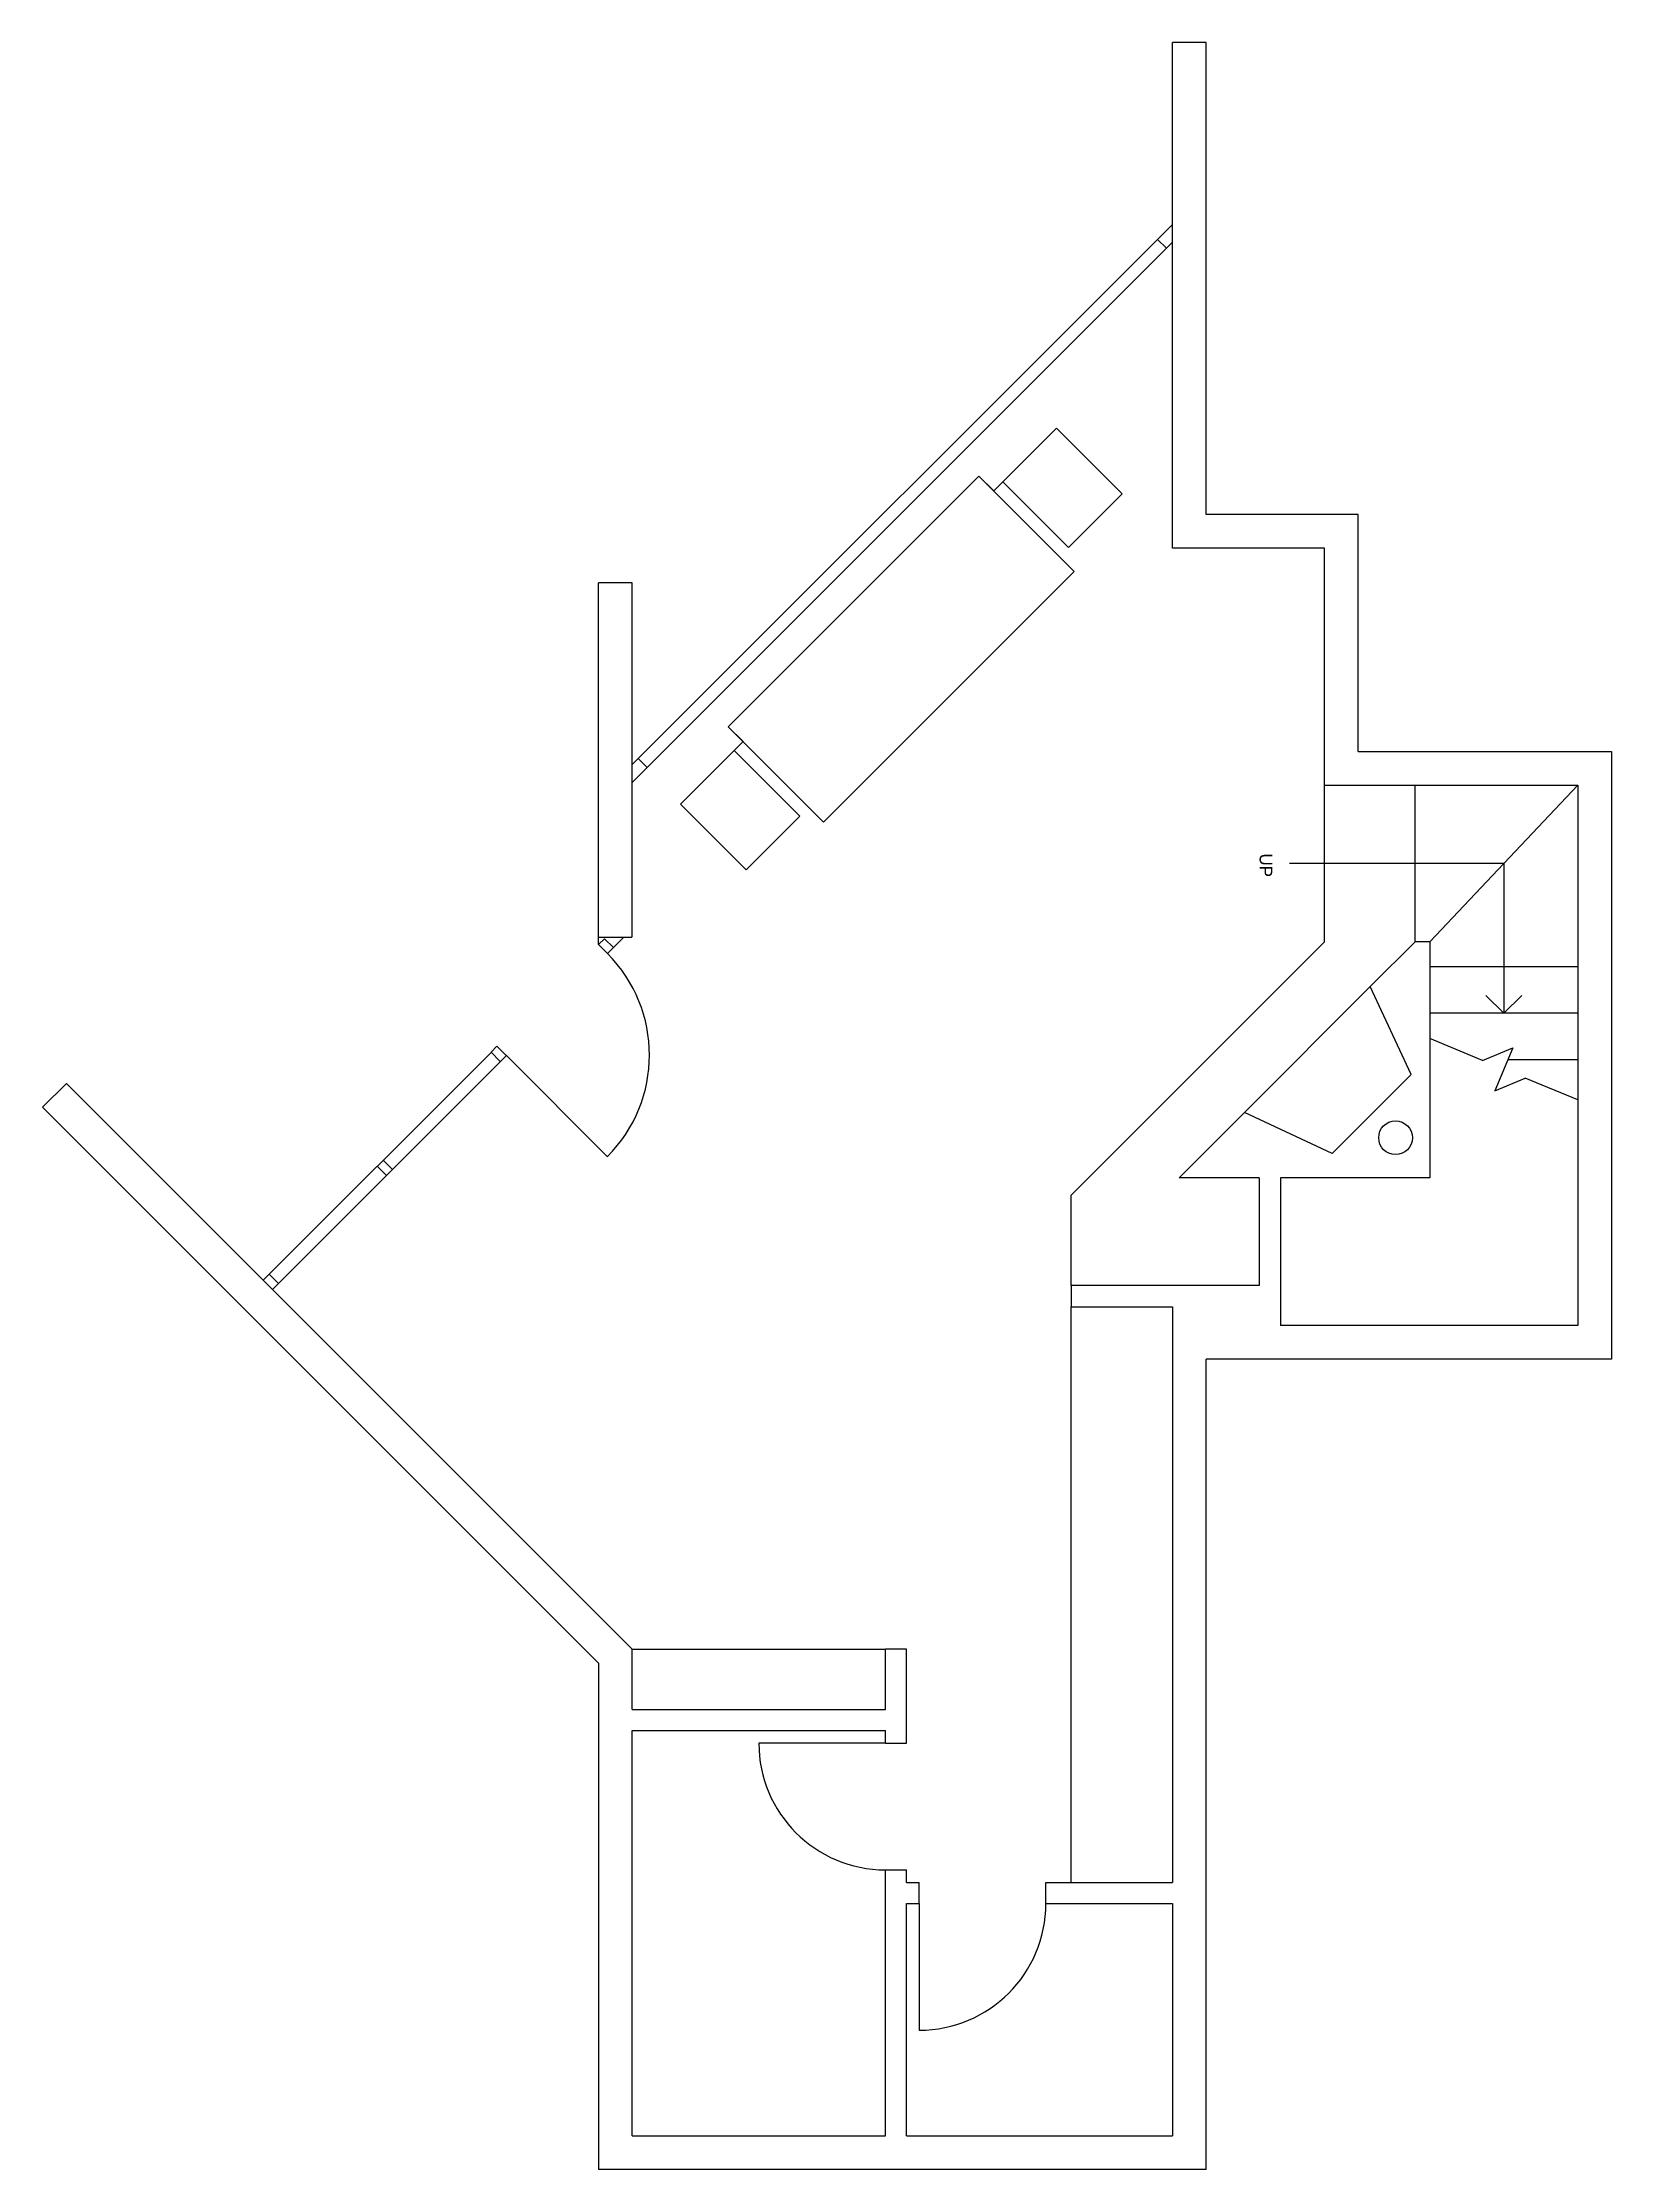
# Model space of a CAD drawing. Header units: inches. Extents: x -16498 to 2265, y 141 to 7454.
# Drawn here: x 1424 to 1796, y 311 to 815 of the extents above; entities that cross this region are included whole.
import ezdxf

# ---------------------------------------------------------------- set-up
doc = ezdxf.new("R2010")
doc.units = ezdxf.units.IN
doc.header["$LTSCALE"] = 0.5
doc.header["$MEASUREMENT"] = 0
for name, color, linetype in [('A-doors', 254, 'Continuous'), ('A-furniture', 33, 'Continuous'), ('A-glazing', 252, 'Continuous'), ('A-millwork', 252, 'Continuous'), ('A-stairs', 252, 'Continuous'), ('A-text', 254, 'Continuous'), ('A-walls', 7, 'Continuous')]:
    doc.layers.add(name, color=color, linetype=linetype)

msp = doc.modelspace()

# ---------------------------------------------------------------- texts
at = {"layer": 'A-text'}
msp.add_text('UP', height=3, rotation=270, dxfattribs=at).set_placement((1712.3, 623.3))

# ---------------------------------------------------------------- linework, layer by layer
at = {"layer": 'A-doors'}
for p, q in [((1533.78, 575.5), (1557.82, 551.46)), ((1623.66, 412.47), (1593.66, 412.47)), ((1631.66, 374.47), (1631.66, 344.47))]:
    msp.add_line(p, q, dxfattribs=at)
for centre, radius, start, end in [((1533.74, 575.54), 34, 315, 45), ((1623.66, 412.47), 30, 180, 270), ((1631.66, 374.47), 30, 270, 0)]:
    msp.add_arc(centre, radius, start, end, dxfattribs=at)
at = {"layer": 'A-furniture'}
msp.add_lwpolyline([(1575.07, 634.97), (1590.62, 619.41), (1603.35, 632.14), (1587.79, 647.7), (1575.07, 634.97), (1587.79, 647.7), (1589.91, 649.82), (1586.38, 653.35), (1609.01, 630.73), (1668.4, 690.12), (1645.78, 712.75), (1586.38, 653.35), (1645.78, 712.75), (1649.31, 709.22), (1651.43, 711.34), (1666.99, 695.78), (1679.72, 708.51), (1664.16, 724.07), (1651.43, 711.34)], dxfattribs=at)
at = {"layer": 'A-glazing'}
for p, q in [((1563.66, 644.37), (1691.66, 772.37)), ((1563.66, 640.13), (1691.66, 768.13)), ((1690.25, 766.71), (1688.13, 768.83)), ((1565.08, 645.78), (1567.2, 643.66)), ((1555.66, 601.7), (1555.66, 603.47)), ((1557.08, 603.12), (1555.66, 601.7)), ((1557.78, 599.58), (1555.66, 601.7)), ((1559.2, 601), (1557.08, 603.12)), ((1557.78, 599.58), (1561.67, 603.47)), ((1530.32, 576.25), (1476.26, 522.19)), ((1533.84, 575.44), (1478.42, 520.02)), ((1531.62, 577.66), (1530.21, 576.25)), ((1532.33, 574.13), (1530.21, 576.25)), ((1533.74, 575.54), (1531.62, 577.66)), ((1506.84, 548.44), (1504.67, 550.6)), ((1505.42, 547.03), (1503.26, 549.19)), ((1477.67, 523.6), (1476.26, 522.19)), ((1478.38, 520.07), (1476.26, 522.19)), ((1479.79, 521.48), (1477.67, 523.6))]:
    msp.add_line(p, q, dxfattribs=at)
at = {"layer": 'A-millwork'}
for p, q in [((1667.66, 379.47), (1667.66, 515.91)), ((1563.66, 434.78), (1623.66, 434.78))]:
    msp.add_line(p, q, dxfattribs=at)
at = {"layer": 'A-stairs'}
for p, q in [((1727.66, 602.38), (1727.66, 639.47)), ((1749.13, 602.38), (1749.13, 639.47)), ((1727.66, 602.38), (1667.66, 542.38)), ((1787.66, 596.43), (1752.66, 596.43)), ((1787.66, 585.43), (1752.66, 585.43)), ((1765.08, 574.28), (1752.66, 579.43)), ((1765.08, 574.28), (1772.27, 577.26)), ((1772.27, 577.26), (1768.06, 567.1)), ((1768.06, 567.1), (1775.24, 570.07)), ((1787.66, 574.43), (1771.09, 574.43)), ((1787.66, 564.93), (1775.24, 570.07)), ((1667.66, 520.91), (1667.66, 542.38))]:
    msp.add_line(p, q, dxfattribs=at)
at = {"layer": 'A-text'}
for p, q in [((1787.66, 639.47), (1752.66, 602.38)), ((1770.16, 620.93), (1719.42, 620.93)), ((1770.16, 620.93), (1770.16, 585.43)), ((1770.16, 585.43), (1765.92, 589.67)), ((1770.16, 585.43), (1774.4, 589.67))]:
    msp.add_line(p, q, dxfattribs=at)
at = {"layer": 'A-walls'}
for p, q in [((1691.66, 695.66), (1691.66, 815.47)), ((1699.66, 815.47), (1691.66, 815.47)), ((1699.66, 703.66), (1699.66, 815.47)), ((1735.66, 703.66), (1699.66, 703.66)), ((1735.66, 647.47), (1735.66, 703.66)), ((1727.66, 695.66), (1691.66, 695.66)), ((1727.66, 639.47), (1727.66, 695.66)), ((1563.66, 687.47), (1555.66, 687.47)), ((1555.66, 603.47), (1555.66, 687.47)), ((1563.66, 603.47), (1563.66, 687.47)), ((1735.66, 647.47), (1795.66, 647.47)), ((1795.66, 647.47), (1795.66, 503.47)), ((1727.66, 639.47), (1787.66, 639.47)), ((1787.66, 639.47), (1787.66, 511.47)), ((1555.66, 603.47), (1563.55, 603.47)), ((1738.66, 591.91), (1749.13, 602.38)), ((1752.66, 602.38), (1749.13, 602.38)), ((1752.66, 602.38), (1752.66, 546.47)), ((1738.66, 591.91), (1708.69, 561.94)), ((1748.22, 570.97), (1738.52, 591.78)), ((1729.49, 552.24), (1748.22, 570.97)), ((1423.95, 563.18), (1429.61, 568.83)), ((1429.61, 568.83), (1563.66, 434.78)), ((1555.66, 431.47), (1423.95, 563.18)), ((1693.22, 546.47), (1708.69, 561.94)), ((1729.49, 552.24), (1708.69, 561.94)), ((1712.22, 546.47), (1693.22, 546.47)), ((1712.22, 546.47), (1712.22, 520.91)), ((1752.66, 546.47), (1717.22, 546.47)), ((1717.22, 546.47), (1717.22, 511.47)), ((1667.66, 520.91), (1667.66, 515.91)), ((1712.22, 520.91), (1667.66, 520.91)), ((1667.66, 515.91), (1691.66, 515.91)), ((1691.66, 515.91), (1691.66, 379.47)), ((1787.66, 511.47), (1717.22, 511.47)), ((1699.66, 311.47), (1699.66, 503.47)), ((1795.66, 503.47), (1699.66, 503.47)), ((1563.66, 420.47), (1563.66, 434.78)), ((1628.66, 434.78), (1623.66, 434.78)), ((1623.66, 420.47), (1623.66, 434.78)), ((1628.66, 412.47), (1628.66, 434.78)), ((1555.66, 431.47), (1555.66, 311.47)), ((1563.66, 420.47), (1623.66, 420.47)), ((1563.66, 415.47), (1623.66, 415.47)), ((1563.66, 319.47), (1563.66, 415.47)), ((1623.66, 412.47), (1623.66, 415.47)), ((1623.66, 412.47), (1623.66, 415.47)), ((1623.66, 412.47), (1628.66, 412.47)), ((1623.66, 319.47), (1623.66, 382.47)), ((1623.66, 382.47), (1628.66, 382.47)), ((1628.66, 379.47), (1628.66, 382.47)), ((1628.66, 379.47), (1628.66, 382.47)), ((1628.66, 379.47), (1631.66, 379.47)), ((1631.66, 374.47), (1631.66, 379.47)), ((1661.66, 374.47), (1661.66, 379.47)), ((1661.66, 379.47), (1691.66, 379.47)), ((1628.66, 319.47), (1628.66, 374.47)), ((1628.66, 374.47), (1631.66, 374.47)), ((1661.66, 374.47), (1691.66, 374.47)), ((1691.66, 374.47), (1691.66, 319.47)), ((1563.66, 319.47), (1623.66, 319.47)), ((1628.66, 319.47), (1691.66, 319.47)), ((1699.66, 311.47), (1555.66, 311.47))]:
    msp.add_line(p, q, dxfattribs=at)
msp.add_circle((1744.51, 555.95), 4, dxfattribs=at)

msp.set_redraw_order([(e.dxf.handle, doc.entitydb.next_handle()) for e in msp.query("TEXT MTEXT ATTDEF DIMENSION ARC_DIMENSION")])  # texts and dimensions are drawn at this point

doc.saveas('drawing.dxf')
